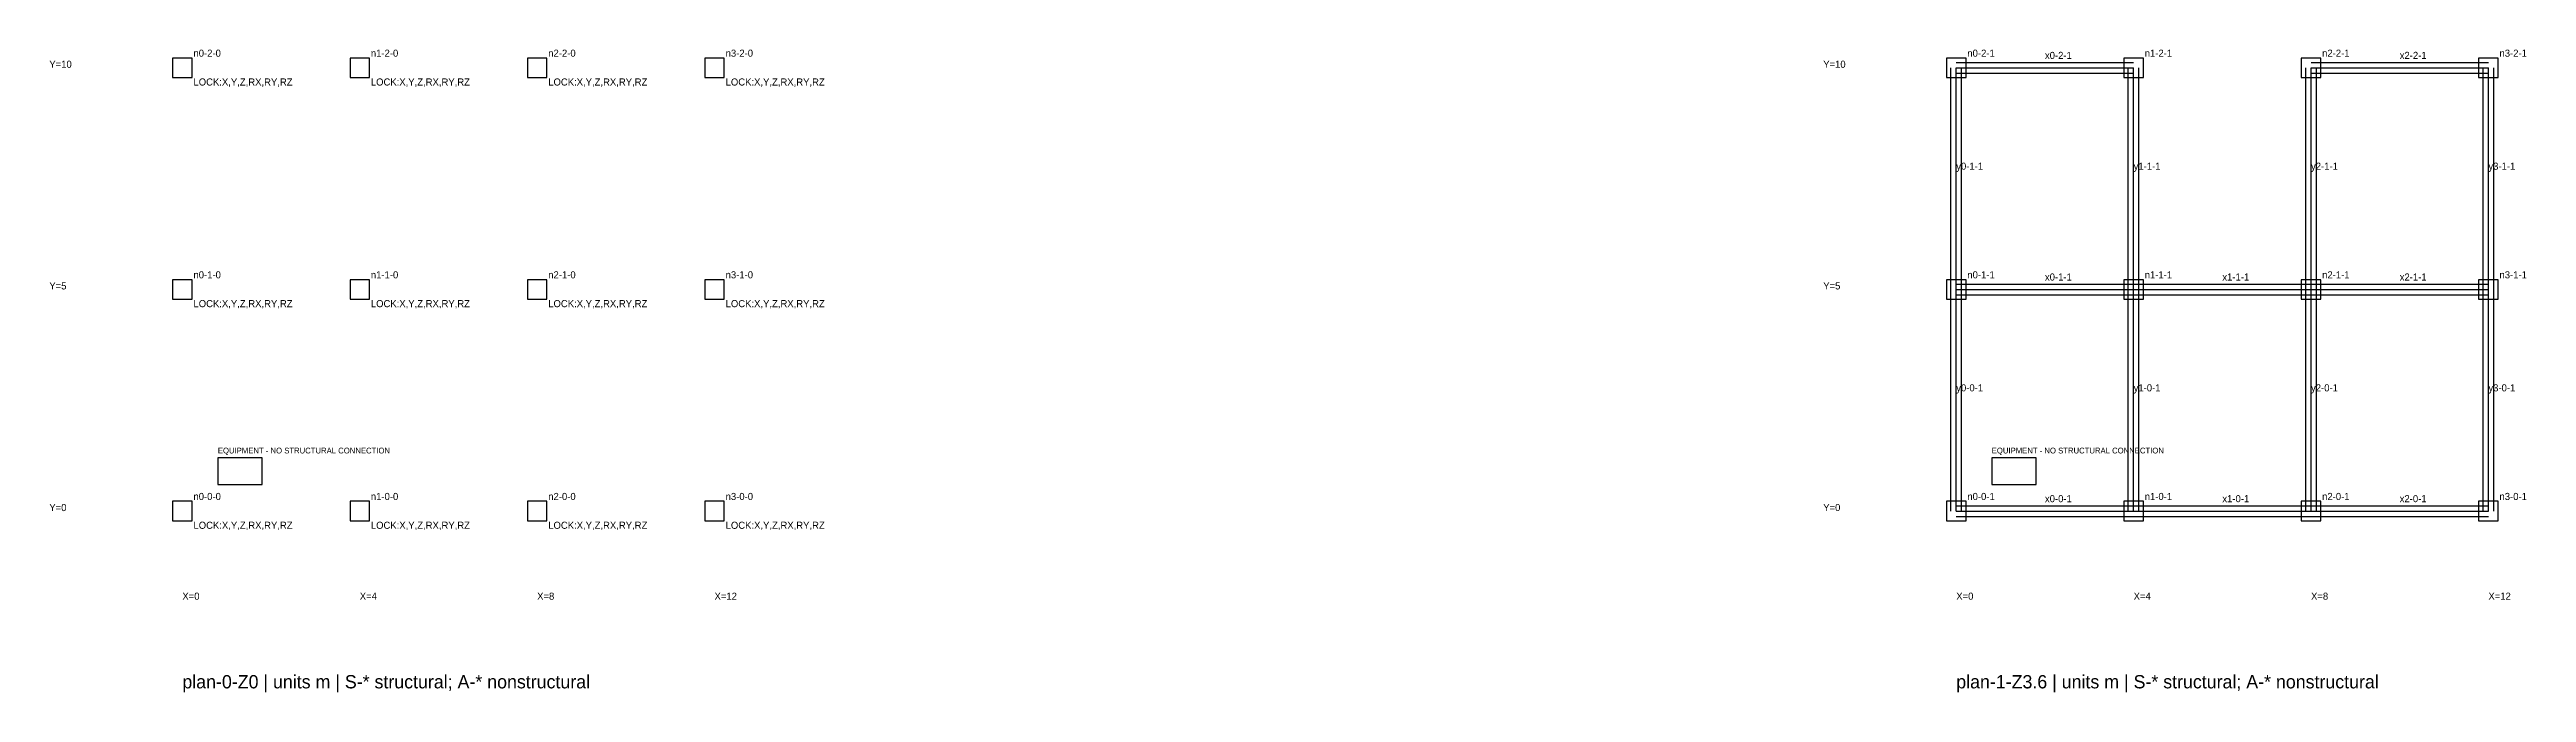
# Model space of a CAD drawing. Extents: x -3 to 372, y -4 to 10.
# Drawn here: x -3 to 52.9, y -4.1 to 10.4 of the extents above; entities that cross this region are included whole.
import ezdxf

# ---------------------------------------------------------------- set-up
doc = ezdxf.new("R2010")
doc.units = 0

msp = doc.modelspace()

# ---------------------------------------------------------------- texts
at = {"layer": 'A-DIM'}
for s, p in [('Y=10', (-3, 10)), ('Y=10', (37, 10)), ('Y=5', (-3, 5)), ('Y=5', (37, 5)), ('Y=0', (-3, 0)), ('Y=0', (37, 0)), ('X=0', (0, -2)), ('X=4', (4, -2)), ('X=8', (8, -2)), ('X=12', (12, -2)), ('X=0', (40, -2)), ('X=4', (44, -2)), ('X=8', (48, -2)), ('X=12', (52, -2))]:
    msp.add_text(s, height=0.16, dxfattribs=at).set_placement(p)
at = {"layer": 'A-EQUIPMENT-TAG'}
for p in [(0.8, 1.3), (40.8, 1.3)]:
    msp.add_text('EQUIPMENT - NO STRUCTURAL CONNECTION', height=0.13, dxfattribs=at).set_placement(p)
at = {"layer": 'A-SUPPORT'}
for p in [(0.25, 9.6), (4.25, 9.6), (8.25, 9.6), (12.25, 9.6), (0.25, 4.6), (4.25, 4.6), (8.25, 4.6), (12.25, 4.6), (0.25, -0.4), (4.25, -0.4), (8.25, -0.4), (12.25, -0.4)]:
    msp.add_text('LOCK:X,Y,Z,RX,RY,RZ', height=0.16, dxfattribs=at).set_placement(p)
at = {"layer": 'ANNOTATION'}
for s, p in [('plan-0-Z0 | units m | S-* structural; A-* nonstructural', (0, -4)), ('plan-1-Z3.6 | units m | S-* structural; A-* nonstructural', (40, -4))]:
    msp.add_text(s, height=0.3, dxfattribs=at).set_placement(p)
at = {"layer": 'S-MEMBER-TAG'}
for s, p in [('x0-2-1', (42, 10.2)), ('x2-2-1', (50, 10.2)), ('y0-1-1', (40, 7.7)), ('y1-1-1', (44, 7.7)), ('y2-1-1', (48, 7.7)), ('y3-1-1', (52, 7.7)), ('x0-1-1', (42, 5.2)), ('x1-1-1', (46, 5.2)), ('x2-1-1', (50, 5.2)), ('y0-0-1', (40, 2.7)), ('y1-0-1', (44, 2.7)), ('y2-0-1', (48, 2.7)), ('y3-0-1', (52, 2.7)), ('x0-0-1', (42, 0.2)), ('x1-0-1', (46, 0.2)), ('x2-0-1', (50, 0.2))]:
    msp.add_text(s, height=0.16, dxfattribs=at).set_placement(p)
at = {"layer": 'S-NODE-TAG'}
for s, p in [('n0-2-0', (0.25, 10.25)), ('n1-2-0', (4.25, 10.25)), ('n2-2-0', (8.25, 10.25)), ('n3-2-0', (12.25, 10.25)), ('n0-2-1', (40.25, 10.25)), ('n1-2-1', (44.25, 10.25)), ('n2-2-1', (48.25, 10.25)), ('n3-2-1', (52.25, 10.25)), ('n0-1-0', (0.25, 5.25)), ('n1-1-0', (4.25, 5.25)), ('n2-1-0', (8.25, 5.25)), ('n3-1-0', (12.25, 5.25)), ('n0-1-1', (40.25, 5.25)), ('n1-1-1', (44.25, 5.25)), ('n2-1-1', (48.25, 5.25)), ('n3-1-1', (52.25, 5.25)), ('n0-0-0', (0.25, 0.25)), ('n1-0-0', (4.25, 0.25)), ('n2-0-0', (8.25, 0.25)), ('n3-0-0', (12.25, 0.25)), ('n0-0-1', (40.25, 0.25)), ('n1-0-1', (44.25, 0.25)), ('n2-0-1', (48.25, 0.25)), ('n3-0-1', (52.25, 0.25))]:
    msp.add_text(s, height=0.16, dxfattribs=at).set_placement(p)

# ---------------------------------------------------------------- linework, layer by layer
at = {"layer": 'A-COLUMN'}
for p, q in [((0.22, 10.22), (-0.22, 10.22)), ((-0.22, 10.22), (-0.22, 9.78)), ((0.22, 9.78), (0.22, 10.22)), ((4.22, 10.22), (3.78, 10.22)), ((3.78, 10.22), (3.78, 9.78)), ((4.22, 9.78), (4.22, 10.22)), ((8.22, 10.22), (7.78, 10.22)), ((7.78, 10.22), (7.78, 9.78)), ((8.22, 9.78), (8.22, 10.22)), ((12.22, 10.22), (11.78, 10.22)), ((11.78, 10.22), (11.78, 9.78)), ((12.22, 9.78), (12.22, 10.22)), ((40.22, 10.22), (39.78, 10.22)), ((39.78, 10.22), (39.78, 9.78)), ((40.22, 9.78), (40.22, 10.22)), ((44.22, 10.22), (43.78, 10.22)), ((43.78, 10.22), (43.78, 9.78)), ((44.22, 9.78), (44.22, 10.22)), ((48.22, 10.22), (47.78, 10.22)), ((47.78, 10.22), (47.78, 9.78)), ((48.22, 9.78), (48.22, 10.22)), ((52.22, 10.22), (51.78, 10.22)), ((51.78, 10.22), (51.78, 9.78)), ((52.22, 9.78), (52.22, 10.22)), ((-0.22, 9.78), (0.22, 9.78)), ((3.78, 9.78), (4.22, 9.78)), ((7.78, 9.78), (8.22, 9.78)), ((11.78, 9.78), (12.22, 9.78)), ((39.78, 9.78), (40.22, 9.78)), ((43.78, 9.78), (44.22, 9.78)), ((47.78, 9.78), (48.22, 9.78)), ((51.78, 9.78), (52.22, 9.78)), ((0.22, 5.22), (-0.22, 5.22)), ((-0.22, 5.22), (-0.22, 4.78)), ((0.22, 4.78), (0.22, 5.22)), ((4.22, 5.22), (3.78, 5.22)), ((3.78, 5.22), (3.78, 4.78)), ((4.22, 4.78), (4.22, 5.22)), ((8.22, 5.22), (7.78, 5.22)), ((7.78, 5.22), (7.78, 4.78)), ((8.22, 4.78), (8.22, 5.22)), ((12.22, 5.22), (11.78, 5.22)), ((11.78, 5.22), (11.78, 4.78)), ((12.22, 4.78), (12.22, 5.22)), ((40.22, 5.22), (39.78, 5.22)), ((39.78, 5.22), (39.78, 4.78)), ((40.22, 4.78), (40.22, 5.22)), ((44.22, 5.22), (43.78, 5.22)), ((43.78, 5.22), (43.78, 4.78)), ((44.22, 4.78), (44.22, 5.22)), ((48.22, 5.22), (47.78, 5.22)), ((47.78, 5.22), (47.78, 4.78)), ((48.22, 4.78), (48.22, 5.22)), ((52.22, 5.22), (51.78, 5.22)), ((51.78, 5.22), (51.78, 4.78)), ((52.22, 4.78), (52.22, 5.22)), ((-0.22, 4.78), (0.22, 4.78)), ((3.78, 4.78), (4.22, 4.78)), ((7.78, 4.78), (8.22, 4.78)), ((11.78, 4.78), (12.22, 4.78)), ((39.78, 4.78), (40.22, 4.78)), ((43.78, 4.78), (44.22, 4.78)), ((47.78, 4.78), (48.22, 4.78)), ((51.78, 4.78), (52.22, 4.78)), ((0.22, 0.22), (-0.22, 0.22)), ((-0.22, 0.22), (-0.22, -0.22)), ((0.22, -0.22), (0.22, 0.22)), ((4.22, 0.22), (3.78, 0.22)), ((3.78, 0.22), (3.78, -0.22)), ((4.22, -0.22), (4.22, 0.22)), ((8.22, 0.22), (7.78, 0.22)), ((7.78, 0.22), (7.78, -0.22)), ((8.22, -0.22), (8.22, 0.22)), ((12.22, 0.22), (11.78, 0.22)), ((11.78, 0.22), (11.78, -0.22)), ((12.22, -0.22), (12.22, 0.22)), ((40.22, 0.22), (39.78, 0.22)), ((39.78, 0.22), (39.78, -0.22)), ((40.22, -0.22), (40.22, 0.22)), ((44.22, 0.22), (43.78, 0.22)), ((43.78, 0.22), (43.78, -0.22)), ((44.22, -0.22), (44.22, 0.22)), ((48.22, 0.22), (47.78, 0.22)), ((47.78, 0.22), (47.78, -0.22)), ((48.22, -0.22), (48.22, 0.22)), ((52.22, 0.22), (51.78, 0.22)), ((51.78, 0.22), (51.78, -0.22)), ((52.22, -0.22), (52.22, 0.22)), ((-0.22, -0.22), (0.22, -0.22)), ((3.78, -0.22), (4.22, -0.22)), ((7.78, -0.22), (8.22, -0.22)), ((11.78, -0.22), (12.22, -0.22)), ((39.78, -0.22), (40.22, -0.22)), ((43.78, -0.22), (44.22, -0.22)), ((47.78, -0.22), (48.22, -0.22)), ((51.78, -0.22), (52.22, -0.22))]:
    msp.add_line(p, q, dxfattribs=at)
at = {"layer": 'A-EQUIPMENT'}
for p, q in [((1.8, 1.2), (0.8, 1.2)), ((0.8, 1.2), (0.8, 0.6)), ((1.8, 0.6), (1.8, 1.2)), ((41.8, 1.2), (40.8, 1.2)), ((40.8, 1.2), (40.8, 0.6)), ((41.8, 0.6), (41.8, 1.2)), ((0.8, 0.6), (1.8, 0.6)), ((40.8, 0.6), (41.8, 0.6))]:
    msp.add_line(p, q, dxfattribs=at)
at = {"layer": 'A-WALL'}
for p, q in [((40, 10.12), (44, 10.12)), ((48, 10.12), (52, 10.12)), ((39.88, 5), (39.88, 10)), ((40, 9.88), (44, 9.88)), ((40.12, 5), (40.12, 10)), ((43.88, 5), (43.88, 10)), ((44.12, 5), (44.12, 10)), ((47.88, 5), (47.88, 10)), ((48, 9.88), (52, 9.88)), ((48.12, 5), (48.12, 10)), ((51.88, 5), (51.88, 10)), ((52.12, 5), (52.12, 10)), ((40, 5.12), (44, 5.12)), ((44, 5.12), (48, 5.12)), ((48, 5.12), (52, 5.12)), ((39.88, 0), (39.88, 5)), ((40, 4.88), (44, 4.88)), ((40.12, 0), (40.12, 5)), ((43.88, 0), (43.88, 5)), ((44, 4.88), (48, 4.88)), ((44.12, 0), (44.12, 5)), ((47.88, 0), (47.88, 5)), ((48, 4.88), (52, 4.88)), ((48.12, 0), (48.12, 5)), ((51.88, 0), (51.88, 5)), ((52.12, 0), (52.12, 5)), ((40, 0.12), (44, 0.12)), ((44, 0.12), (48, 0.12)), ((48, 0.12), (52, 0.12)), ((40, -0.12), (44, -0.12)), ((44, -0.12), (48, -0.12)), ((48, -0.12), (52, -0.12))]:
    msp.add_line(p, q, dxfattribs=at)
at = {"layer": 'S-BEAM'}
for p, q in [((40, 5), (40, 10)), ((40, 10), (44, 10)), ((44, 5), (44, 10)), ((48, 5), (48, 10)), ((48, 10), (52, 10)), ((52, 5), (52, 10)), ((40, 0), (40, 5)), ((40, 5), (44, 5)), ((44, 0), (44, 5)), ((44, 5), (48, 5)), ((48, 0), (48, 5)), ((48, 5), (52, 5)), ((52, 0), (52, 5)), ((40, 0), (44, 0)), ((44, 0), (48, 0)), ((48, 0), (52, 0))]:
    msp.add_line(p, q, dxfattribs=at)

msp.set_redraw_order([(e.dxf.handle, doc.entitydb.next_handle()) for e in msp.query("TEXT MTEXT ATTDEF DIMENSION ARC_DIMENSION")])  # texts and dimensions are drawn at this point

doc.saveas('drawing.dxf')
